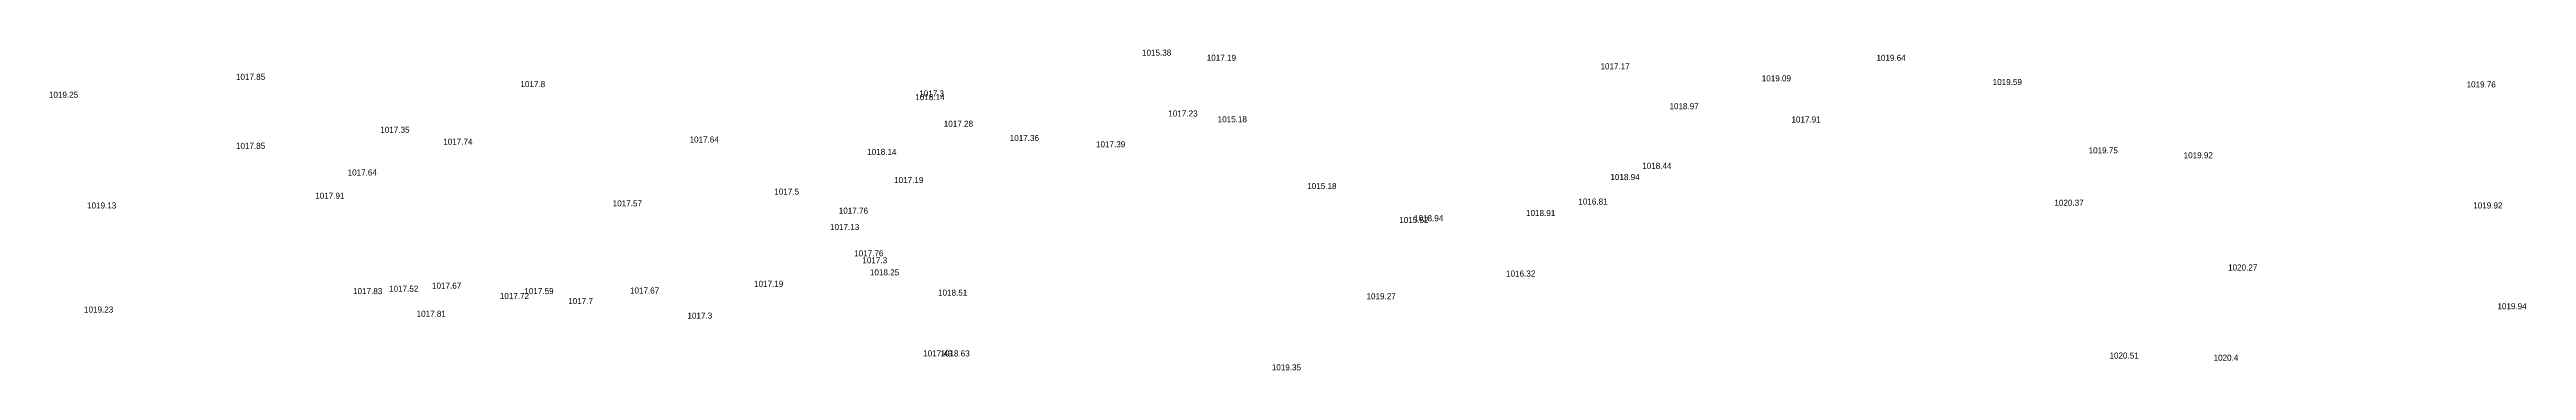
# Model space of a CAD drawing. Header units: inches. Extents: x 628884 to 629912, y 4519174 to 4520145.
# Drawn here: x 629098.7 to 629180.5, y 4519840.3 to 4519850.9 of the extents above; entities that cross this region are included whole.
import ezdxf

# ---------------------------------------------------------------- set-up
doc = ezdxf.new("R2010")
doc.units = ezdxf.units.IN
doc.header["$MEASUREMENT"] = 0

msp = doc.modelspace()

# ---------------------------------------------------------------- texts
for s, p in [('1015.38', (629134.8, 4519850.72, 1015.38)), ('1017.85', (629104.86, 4519849.92, 1017.85)), ('1017.19', (629136.94, 4519850.55, 1017.19)), ('1017.17', (629149.95, 4519850.27, 1017.17)), ('1019.64', (629159.07, 4519850.55, 1019.64)), ('1019.25', (629098.68, 4519849.33, 1019.25)), ('1017.8', (629114.26, 4519849.68, 1017.8)), ('1018.14', (629127.31, 4519849.25, 1018.14)), ('1017.3', (629127.44, 4519849.37, 1017.3)), ('1019.09', (629155.28, 4519849.87, 1019.09)), ('1019.59', (629162.91, 4519849.75, 1019.59)), ('1019.76', (629178.57, 4519849.67, 1019.76)), ('1017.28', (629128.25, 4519848.37, 1017.28)), ('1017.23', (629135.67, 4519848.71, 1017.23)), ('1015.18', (629137.3, 4519848.52, 1015.18)), ('1018.97', (629152.23, 4519848.95, 1018.97)), ('1017.91', (629156.26, 4519848.51, 1017.91)), ('1017.85', (629104.86, 4519847.64, 1017.85)), ('1017.35', (629109.63, 4519848.17, 1017.35)), ('1017.74', (629111.71, 4519847.78, 1017.74)), ('1017.64', (629119.85, 4519847.85, 1017.64)), ('1017.36', (629130.43, 4519847.9, 1017.36)), ('1017.39', (629133.28, 4519847.69, 1017.39)), ('1019.75', (629166.08, 4519847.49, 1019.75)), ('1017.64', (629108.55, 4519846.76, 1017.64)), ('1018.14', (629125.72, 4519847.44, 1018.14)), ('1018.44', (629151.33, 4519846.98, 1018.44)), ('1019.92', (629169.22, 4519847.33, 1019.92)), ('1017.91', (629107.48, 4519845.99, 1017.91)), ('1017.5', (629122.65, 4519846.13, 1017.5)), ('1017.19', (629126.61, 4519846.51, 1017.19)), ('1015.18', (629140.26, 4519846.31, 1015.18)), ('1018.94', (629150.28, 4519846.61, 1018.94)), ('1019.13', (629099.94, 4519845.67, 1019.13)), ('1017.57', (629117.31, 4519845.74, 1017.57)), ('1017.76', (629124.78, 4519845.5, 1017.76)), ('1015.52', (629143.3, 4519845.19, 1015.52)), ('1018.94', (629143.79, 4519845.25, 1018.94)), ('1018.91', (629147.49, 4519845.42, 1018.91)), ('1016.81', (629149.22, 4519845.8, 1016.81)), ('1020.37', (629164.95, 4519845.76, 1020.37)), ('1019.92', (629178.79, 4519845.67, 1019.92)), ('1017.13', (629124.49, 4519844.96, 1017.13)), ('1017.76', (629125.29, 4519844.09, 1017.76)), ('1017.3', (629125.56, 4519843.86, 1017.3)), ('1018.25', (629125.81, 4519843.46, 1018.25)), ('1016.32', (629146.83, 4519843.42, 1016.32)), ('1020.27', (629170.69, 4519843.62, 1020.27)), ('1017.83', (629108.73, 4519842.84, 1017.83)), ('1017.52', (629109.92, 4519842.92, 1017.52)), ('1017.67', (629111.34, 4519843.02, 1017.67)), ('1017.72', (629113.58, 4519842.68, 1017.72)), ('1017.59', (629114.39, 4519842.84, 1017.59)), ('1017.67', (629117.88, 4519842.86, 1017.67)), ('1017.19', (629121.98, 4519843.08, 1017.19)), ('1018.51', (629128.06, 4519842.79, 1018.51)), ('1019.27', (629142.22, 4519842.67, 1019.27)), ('1019.23', (629099.84, 4519842.23, 1019.23)), ('1017.81', (629110.83, 4519842.09, 1017.81)), ('1017.7', (629115.84, 4519842.51, 1017.7)), ('1017.3', (629119.78, 4519842.03, 1017.3)), ('1019.94', (629179.59, 4519842.34, 1019.94)), ('1017.49', (629127.57, 4519840.78, 1017.49)), ('1018.63', (629128.14, 4519840.78, 1018.63)), ('1019.35', (629139.09, 4519840.32, 1019.35)), ('1020.51', (629166.77, 4519840.71, 1020.51)), ('1020.4', (629170.21, 4519840.64, 1020.4))]:
    msp.add_text(s, height=0.2).set_placement(p)

doc.saveas('drawing.dxf')
